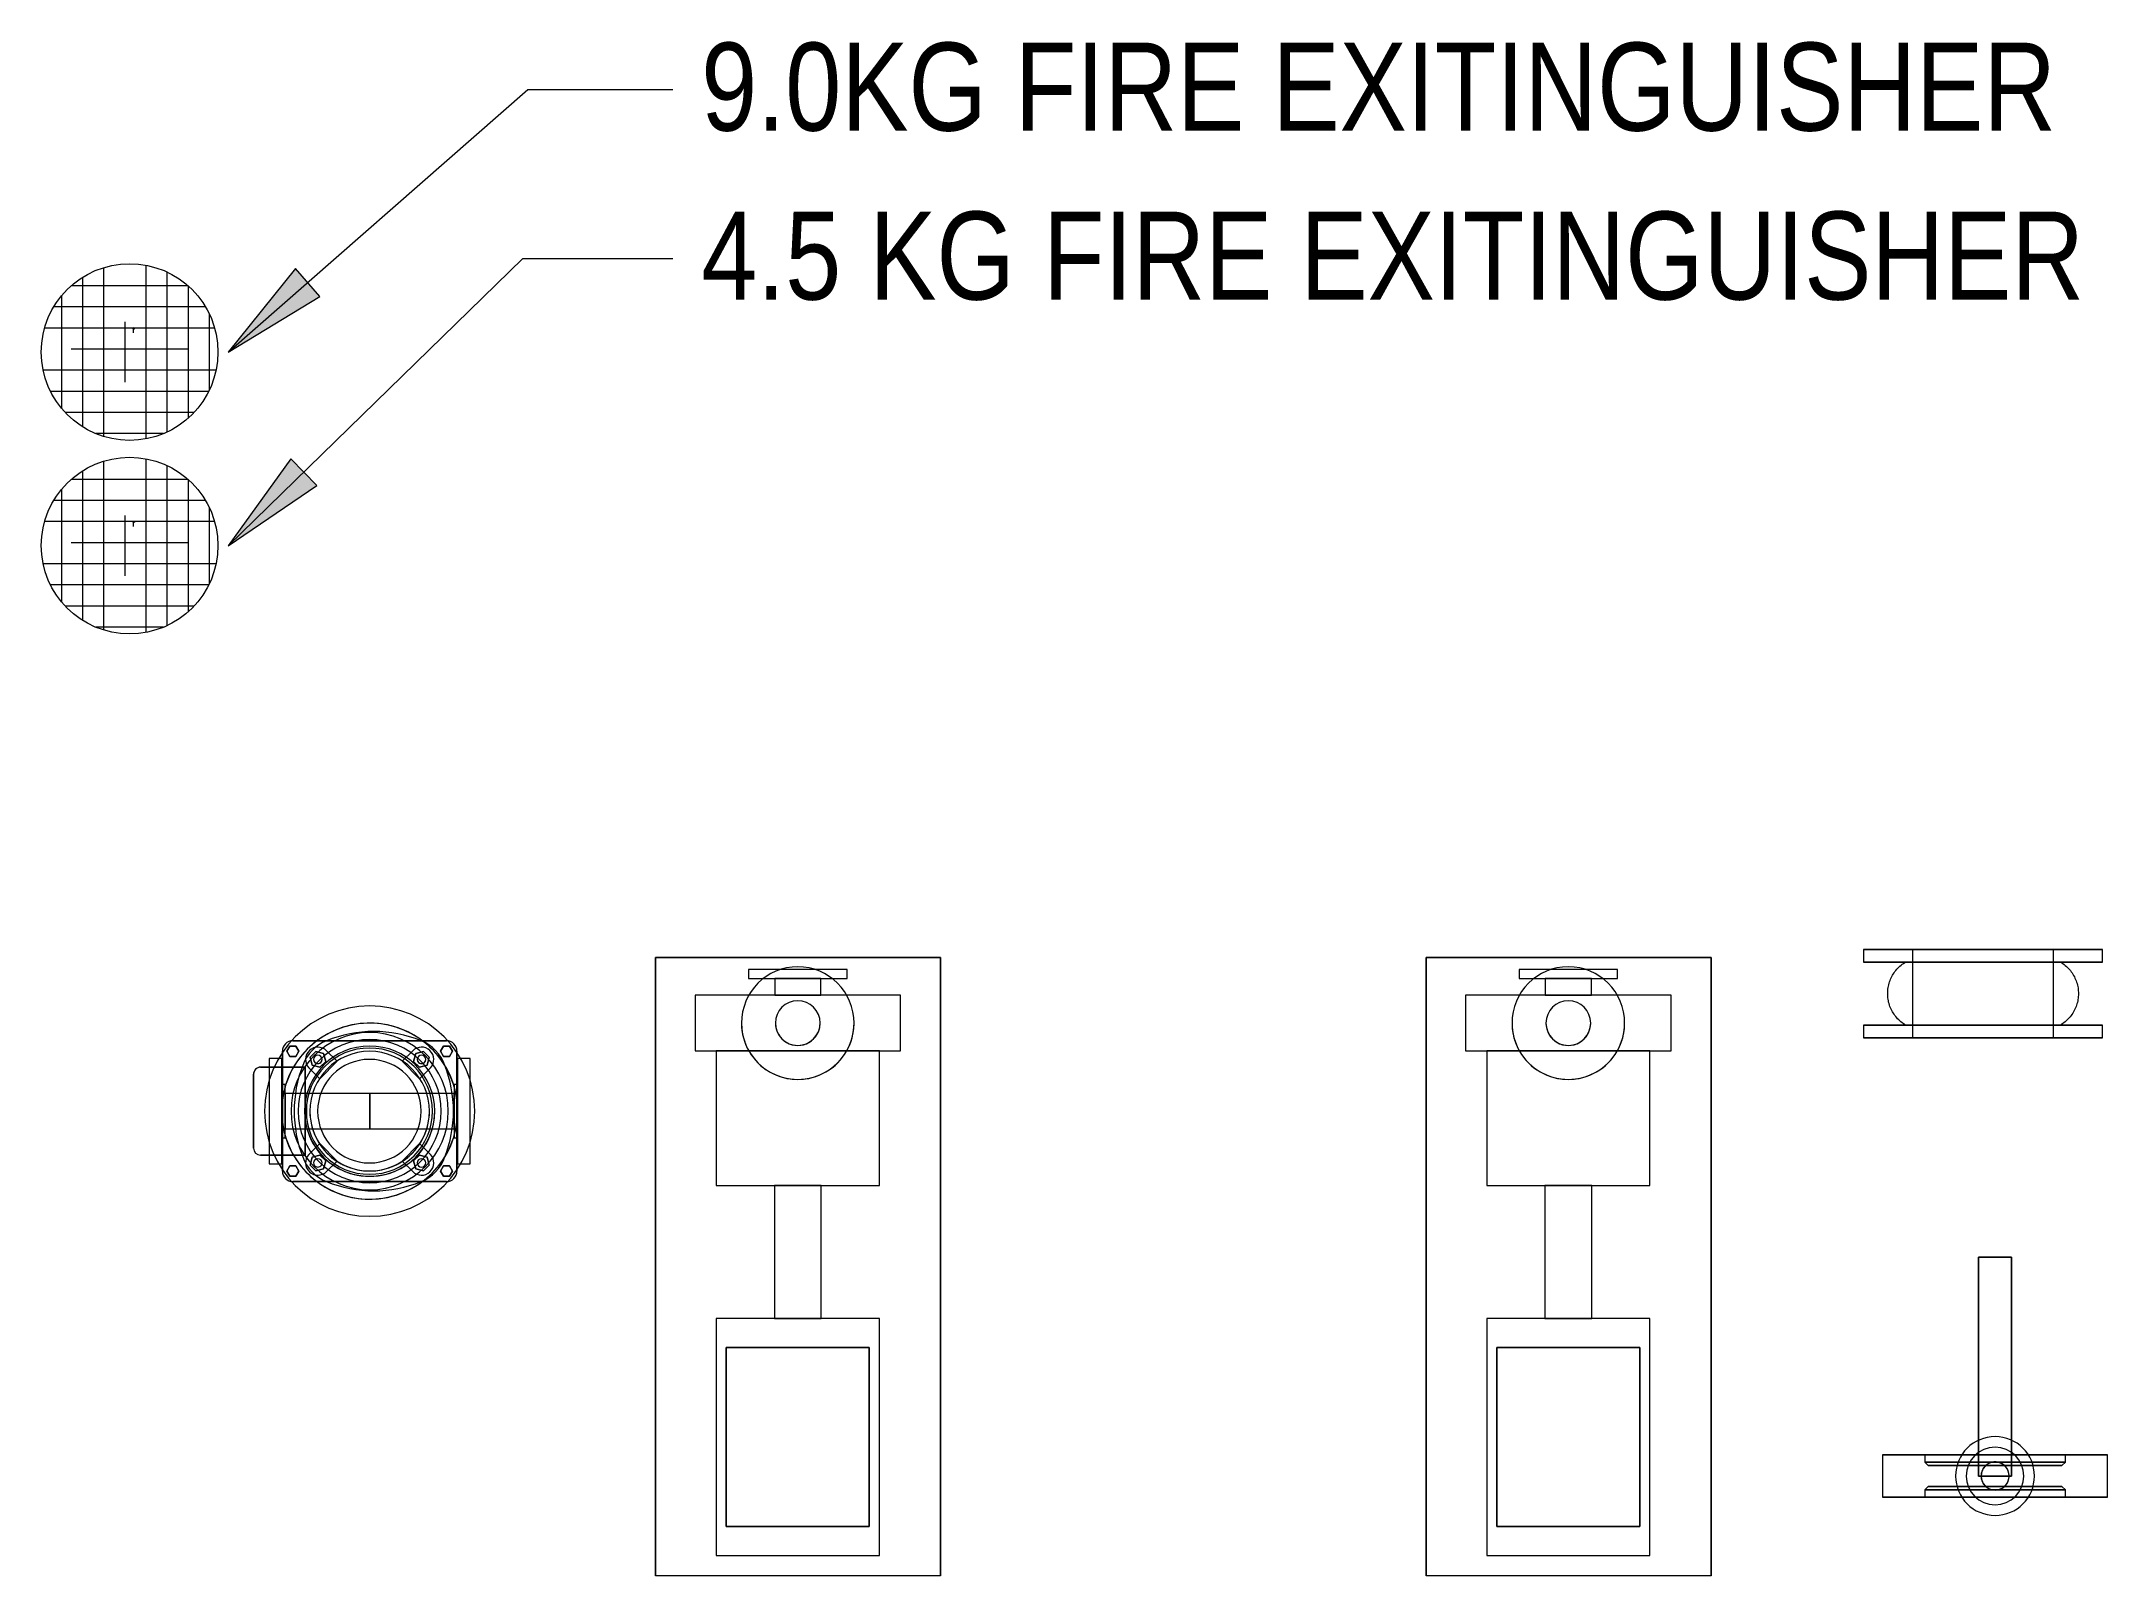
# Model space of a CAD drawing. Header units: millimetres. Extents: x 177 to 25619, y -4018 to 1995.
# Drawn here: x 22682 to 25619, y -184 to 1995 of the extents above; entities that cross this region are included whole.
import ezdxf

# ---------------------------------------------------------------- set-up
doc = ezdxf.new("R2010")
doc.units = ezdxf.units.MM
for name, color, linetype in [('BUTTERFLY VALVE', 7, 'Continuous'), ('HYDRANT MAIN FIRE PUMP', 7, 'Continuous'), ('JOCKEY PUMP', 7, 'Continuous'), ('NON RETURN VALVE', 7, 'Continuous'), ('PORTABLE FIRE EXTINGUISHERS', 7, 'Continuous')]:
    doc.layers.add(name, color=color, linetype=linetype)
for name, color, linetype, lineweight in [('G-ANNO-TEXT', 7, 'Continuous', 9), ('M-EQPM', 7, 'Continuous', 9), ('P-PIPE', 7, 'Continuous', 9)]:
    doc.layers.add(name, color=color, linetype=linetype, lineweight=lineweight)
doc.styles.add('Arial Narrow', font='ARIALN.TTF', dxfattribs={"height": 180})

msp = doc.modelspace()

# ---------------------------------------------------------------- texts
at = {"layer": 'G-ANNO-TEXT', "lineweight": 9, "char_height": 125, "attachment_point": 1, "style": 'Arial Narrow'}
for s, insert, width in [('9.0KG FIRE EXITINGUISHER', (23619.8, 1993.3), 2336.919), ('4.5 KG FIRE EXITINGUISHER', (23619.8, 1753.3), 2385.02)]:
    msp.add_mtext(s, dxfattribs=dict(at, insert=insert, width=width))

# ---------------------------------------------------------------- blocks, each defined once
blk = doc.blocks.new('SYS_FF_EQP_Fire extinguisher 4_5kg CO2 type - Fire extinguisher 4_5kg CO2-1489656-ANCILLARY BUILDING PLAN')
at = {"layer": 'M-EQPM', "color": 1, "true_color": 0xff0000}
for p, q in [((-52.7, -157.4), (-52.7, 70.1)), ((-47.9, 72.2), (48.5, 72.2)), ((-22.7, -167.1), (-22.7, 79.7)), ((37.3, -163.6), (37.3, 76.3)), ((67.3, -149.8), (67.3, 62.5)), ((-91.2, 42.2), (91.8, 42.2)), ((-82.7, -137.8), (-82.7, 50.4)), ((97.3, -123.4), (97.3, 36)), ((-112.7, -98.2), (-112.7, 10.9)), ((-112.7, -98.2), (-112.7, 10.9)), ((-112.1, 12.2), (112.7, 12.2)), ((-52.7, -98.2), (-52.7, 10.9)), ((-22.7, -98.2), (-22.7, 10.9)), ((-122.5, -17.8), (123.1, -17.8)), ((7.3, -86.4), (7.3, -1)), ((-82.7, -47.8), (83.3, -47.8)), ((-120.5, -77.8), (121.1, -77.8)), ((-7, -76.6), (-5.4, -78.3)), ((-5.4, -78.3), (-7, -76.6)), ((-5.4, -70.9), (-5.4, -78.3)), ((-5.4, -78.3), (-4, -76.9)), ((-107.6, -107.8), (108.2, -107.8)), ((-82.7, -137.8), (83.3, -137.8))]:
    blk.add_line(p, q, dxfattribs=at)
blk.add_circle((0.3, -43.7), 125.5, dxfattribs=at)
blk = doc.blocks.new('SYS_FF_EQP_Endcase pump - 1620 LPM - 70 M HEAD-1506865-ANCILLARY BUILDING PLAN')
at = {"layer": 'M-EQPM', "color": 11, "true_color": 0xff8042}
for p, q in [((0, -2), (0, 876)), ((0, 876), (0, -2)), ((0, 876), (405, 876)), ((0, 876), (405, 876)), ((405, -2), (405, 876)), ((405, 876), (405, -2)), ((87.1125, 847.25625), (87.1125, 510.70625)), ((318.8875, 847.25625), (87.1125, 847.25625)), ((318.8875, 847.25625), (87.1125, 847.25625)), ((318.8875, 510.70625), (318.8875, 847.25625)), ((304.6, 805.98125), (101.4, 805.98125)), ((101.4, 805.98125), (101.4, 551.98125)), ((101.4, 551.98125), (101.4, 805.98125)), ((101.4, 805.98125), (304.6, 805.98125)), ((304.6, 551.98125), (304.6, 805.98125)), ((304.6, 805.98125), (304.6, 551.98125)), ((101.4, 551.98125), (304.6, 551.98125)), ((304.6, 551.98125), (101.4, 551.98125)), ((87.1125, 510.70625), (318.8875, 510.70625)), ((87.1125, 510.70625), (318.8875, 510.70625)), ((169.6625, 510.70625), (169.6625, 321.79375)), ((236.3375, 510.70625), (169.6625, 510.70625)), ((236.3375, 510.70625), (169.6625, 510.70625)), ((236.3375, 321.79375), (236.3375, 510.70625)), ((87.1125, 321.79375), (87.1125, 130.5)), ((318.8875, 321.79375), (87.1125, 321.79375)), ((318.8875, 321.79375), (87.1125, 321.79375)), ((169.6625, 321.79375), (236.3375, 321.79375)), ((169.6625, 321.79375), (236.3375, 321.79375)), ((318.8875, 130.5), (318.8875, 321.79375)), ((56.95, 130.5), (56.95, 51.5)), ((349.05, 130.5), (56.95, 130.5)), ((349.05, 130.5), (56.95, 130.5)), ((87.1125, 130.5), (318.8875, 130.5)), ((87.1125, 130.5), (318.8875, 130.5)), ((349.05, 51.5), (349.05, 130.5)), ((56.95, 51.5), (349.05, 51.5)), ((56.95, 51.5), (349.05, 51.5)), ((170.3, 51.5), (170.3, 27.7)), ((235.7, 51.5), (170.3, 51.5)), ((235.7, 51.5), (170.3, 51.5)), ((235.7, 27.7), (235.7, 51.5)), ((133, 27.7), (133, 15)), ((273, 27.7), (133, 27.7)), ((273, 27.7), (133, 27.7)), ((133, 15), (273, 15)), ((133, 15), (273, 15)), ((170.3, 27.7), (235.7, 27.7)), ((170.3, 27.7), (235.7, 27.7)), ((273, 15), (273, 27.7)), ((405, -2), (0, -2)), ((0, -2), (405, -2))]:
    blk.add_line(p, q, dxfattribs=at)
for radius, start, end in [(80, 360, 180), (80, 0, 180), (31.75, 360, 180), (31.75, 0, 180), (80, 180, 360), (80, 180, 360), (31.75, 180, 360), (31.75, 180, 360)]:
    blk.add_arc((203, 91), radius, start, end, dxfattribs=at)
blk = doc.blocks.new('SYS_FF_EQP_Endcase pump - 1620 LPM - 70 M HEAD-1534277-ANCILLARY BUILDING PLAN')
at = {"layer": 'M-EQPM', "color": 11, "true_color": 0xff8042}
for p, q in [((0, -2), (0, 876)), ((0, 876), (0, -2)), ((0, 876), (405, 876)), ((0, 876), (405, 876)), ((405, -2), (405, 876)), ((405, 876), (405, -2)), ((87.1125, 847.25625), (87.1125, 510.70625)), ((318.8875, 847.25625), (87.1125, 847.25625)), ((318.8875, 847.25625), (87.1125, 847.25625)), ((318.8875, 510.70625), (318.8875, 847.25625)), ((304.6, 805.98125), (101.4, 805.98125)), ((101.4, 805.98125), (101.4, 551.98125)), ((101.4, 551.98125), (101.4, 805.98125)), ((101.4, 805.98125), (304.6, 805.98125)), ((304.6, 551.98125), (304.6, 805.98125)), ((304.6, 805.98125), (304.6, 551.98125)), ((101.4, 551.98125), (304.6, 551.98125)), ((304.6, 551.98125), (101.4, 551.98125)), ((87.1125, 510.70625), (318.8875, 510.70625)), ((87.1125, 510.70625), (318.8875, 510.70625)), ((169.6625, 510.70625), (169.6625, 321.79375)), ((236.3375, 510.70625), (169.6625, 510.70625)), ((236.3375, 510.70625), (169.6625, 510.70625)), ((236.3375, 321.79375), (236.3375, 510.70625)), ((87.1125, 321.79375), (87.1125, 130.5)), ((318.8875, 321.79375), (87.1125, 321.79375)), ((318.8875, 321.79375), (87.1125, 321.79375)), ((169.6625, 321.79375), (236.3375, 321.79375)), ((169.6625, 321.79375), (236.3375, 321.79375)), ((318.8875, 130.5), (318.8875, 321.79375)), ((56.95, 130.5), (56.95, 51.5)), ((349.05, 130.5), (56.95, 130.5)), ((349.05, 130.5), (56.95, 130.5)), ((87.1125, 130.5), (318.8875, 130.5)), ((87.1125, 130.5), (318.8875, 130.5)), ((349.05, 51.5), (349.05, 130.5)), ((56.95, 51.5), (349.05, 51.5)), ((56.95, 51.5), (349.05, 51.5)), ((170.3, 51.5), (170.3, 27.7)), ((235.7, 51.5), (170.3, 51.5)), ((235.7, 51.5), (170.3, 51.5)), ((235.7, 27.7), (235.7, 51.5)), ((133, 27.7), (133, 15)), ((273, 27.7), (133, 27.7)), ((273, 27.7), (133, 27.7)), ((133, 15), (273, 15)), ((133, 15), (273, 15)), ((170.3, 27.7), (235.7, 27.7)), ((170.3, 27.7), (235.7, 27.7)), ((273, 15), (273, 27.7)), ((405, -2), (0, -2)), ((0, -2), (405, -2))]:
    blk.add_line(p, q, dxfattribs=at)
for radius, start, end in [(80, 360, 180), (80, 0, 180), (31.75, 360, 180), (31.75, 0, 180), (80, 180, 360), (80, 180, 360), (31.75, 180, 360), (31.75, 180, 360)]:
    blk.add_arc((203, 91), radius, start, end, dxfattribs=at)
blk = doc.blocks.new('A$C34b53044')
at = {"layer": 'M-EQPM', "color": 11, "true_color": 0xff8042, "rotation": 180}
for name, p in [('SYS_FF_EQP_Endcase pump - 1620 LPM - 70 M HEAD-1506865-ANCILLARY BUILDING PLAN', (405, 876)), ('SYS_FF_EQP_Endcase pump - 1620 LPM - 70 M HEAD-1534277-ANCILLARY BUILDING PLAN', (1500, 876))]:
    blk.add_blockref(name, p, dxfattribs=at)
blk = doc.blocks.new('SYS_FF_EQP_Jockey Pump - 180 LPM - 70 M HEAD-1189646-ANCILLARY BUILDING PLAN')
at = {"layer": 'M-EQPM', "color": 11, "true_color": 0xff8042}
for p, q in [((-113.3, 92.4), (-117.6, 85.1)), ((-117.6, 85.1), (-113.3, 92.4)), ((-104.9, 92.4), (-113.3, 92.4)), ((-113.3, 92.4), (-104.9, 92.4)), ((109.1, 100.1), (-109.1, 100.1)), ((-109.1, 100.1), (109.1, 100.1)), ((-100.6, 85.1), (-104.9, 92.4)), ((-104.9, 92.4), (-100.6, 85.1)), ((104.9, 92.4), (100.6, 85.1)), ((100.6, 85.1), (104.9, 92.4)), ((113.3, 92.4), (104.9, 92.4)), ((104.9, 92.4), (113.3, 92.4)), ((117.6, 85.1), (113.3, 92.4)), ((113.3, 92.4), (117.6, 85.1)), ((-125, 75), (-143, 75)), ((-143, 75), (-143, -75)), ((-143, 75), (-143, -75)), ((-125, -75), (-125, 75)), ((-125, -75), (-125, 75)), ((-124.1, 85.1), (-124.1, -85.1)), ((-124.1, -85.1), (-124.1, 85.1)), ((-117.6, 85.1), (-113.3, 77.8)), ((-113.3, 77.8), (-117.6, 85.1)), ((-113.3, 77.8), (-104.9, 77.8)), ((-104.9, 77.8), (-113.3, 77.8)), ((-104.9, 77.8), (-100.6, 85.1)), ((-100.6, 85.1), (-104.9, 77.8)), ((-86.5, 61.7), (-70.8, 46)), ((-70.8, 46), (-86.5, 61.7)), ((-76.5, 84.7), (-84.7, 76.5)), ((-84.7, 76.5), (-76.5, 84.7)), ((-84.7, 76.5), (-81.7, 65.4)), ((-81.7, 65.4), (-84.7, 76.5)), ((-81.7, 65.4), (-70.6, 62.4)), ((-70.6, 62.4), (-81.7, 65.4)), ((-65.4, 81.7), (-76.5, 84.7)), ((-76.5, 84.7), (-65.4, 81.7)), ((-70.8, 46), (-46, 70.8)), ((-46, 70.8), (-70.8, 46)), ((-70.6, 62.4), (-62.4, 70.6)), ((-62.4, 70.6), (-70.6, 62.4)), ((-62.4, 70.6), (-65.4, 81.7)), ((-65.4, 81.7), (-62.4, 70.6)), ((-46, 70.8), (-61.2, 85.9)), ((-61.2, 85.9), (-46, 70.8)), ((61.2, 85.9), (46, 70.8)), ((46, 70.8), (61.2, 85.9)), ((46, 70.8), (70.8, 46)), ((70.8, 46), (46, 70.8)), ((65.4, 81.7), (62.4, 70.6)), ((62.4, 70.6), (65.4, 81.7)), ((62.4, 70.6), (70.6, 62.4)), ((70.6, 62.4), (62.4, 70.6)), ((76.5, 84.7), (65.4, 81.7)), ((65.4, 81.7), (76.5, 84.7)), ((70.6, 62.4), (81.7, 65.4)), ((81.7, 65.4), (70.6, 62.4)), ((70.8, 46), (86.5, 61.7)), ((86.5, 61.7), (70.8, 46)), ((84.7, 76.5), (76.5, 84.7)), ((76.5, 84.7), (84.7, 76.5)), ((81.7, 65.4), (84.7, 76.5)), ((84.7, 76.5), (81.7, 65.4)), ((155.1, 62.5), (91.8, 62.5)), ((91.8, 62.5), (91.8, -62.5)), ((91.8, -62.5), (91.8, 62.5)), ((91.8, 62.5), (155.1, 62.5)), ((100.6, 85.1), (104.9, 77.8)), ((104.9, 77.8), (100.6, 85.1)), ((104.9, 77.8), (113.3, 77.8)), ((113.3, 77.8), (104.9, 77.8)), ((113.3, 77.8), (117.6, 85.1)), ((117.6, 85.1), (113.3, 77.8)), ((124.1, -85.1), (124.1, 85.1)), ((124.1, 85.1), (124.1, -85.1)), ((143, 75), (125, 75)), ((125, 75), (125, -75)), ((125, 75), (125, -75)), ((143, -75), (143, 75)), ((143, -75), (143, 75)), ((-120, 38), (-125, 38)), ((-125, 38), (-125, -38)), ((-125, 38), (-125, -38)), ((-120, -38), (-120, 38)), ((-120, -38), (-120, 38)), ((125, 38), (120, 38)), ((120, 38), (120, -38)), ((120, 38), (120, -38)), ((125, -38), (125, 38)), ((125, -38), (125, 38)), ((165.1, -52.5), (165.1, 52.5)), ((165.1, 52.5), (165.1, -52.5)), ((0, 25), (-120, 25)), ((-120, 25), (-120, -25)), ((-120, 25), (-120, -25)), ((120, 25), (0, 25)), ((0, 25), (0, -25)), ((0, 25), (0, -25)), ((0, -25), (0, 25)), ((0, -25), (0, 25)), ((120, -25), (120, 25)), ((120, -25), (120, 25)), ((-120, -25), (0, -25)), ((0, -25), (120, -25)), ((-125, -38), (-120, -38)), ((-70.8, -46), (-86.5, -61.7)), ((-86.5, -61.7), (-70.8, -46)), ((-46, -70.8), (-70.8, -46)), ((-70.8, -46), (-46, -70.8)), ((70.8, -46), (46, -70.8)), ((46, -70.8), (70.8, -46)), ((86.5, -61.7), (70.8, -46)), ((70.8, -46), (86.5, -61.7)), ((120, -38), (125, -38)), ((-143, -75), (-125, -75)), ((-113.3, -77.8), (-117.6, -85.1)), ((-117.6, -85.1), (-113.3, -77.8)), ((-117.6, -85.1), (-113.3, -92.4)), ((-113.3, -92.4), (-117.6, -85.1)), ((-104.9, -77.8), (-113.3, -77.8)), ((-113.3, -77.8), (-104.9, -77.8)), ((-100.6, -85.1), (-104.9, -77.8)), ((-104.9, -77.8), (-100.6, -85.1)), ((-104.9, -92.4), (-100.6, -85.1)), ((-100.6, -85.1), (-104.9, -92.4)), ((-81.7, -65.4), (-84.7, -76.5)), ((-84.7, -76.5), (-81.7, -65.4)), ((-84.7, -76.5), (-76.5, -84.7)), ((-76.5, -84.7), (-84.7, -76.5)), ((-70.6, -62.4), (-81.7, -65.4)), ((-81.7, -65.4), (-70.6, -62.4)), ((-76.5, -84.7), (-65.4, -81.7)), ((-65.4, -81.7), (-76.5, -84.7)), ((-62.4, -70.6), (-70.6, -62.4)), ((-70.6, -62.4), (-62.4, -70.6)), ((-65.4, -81.7), (-62.4, -70.6)), ((-62.4, -70.6), (-65.4, -81.7)), ((-61.2, -85.9), (-46, -70.8)), ((-46, -70.8), (-61.2, -85.9)), ((46, -70.8), (61.2, -85.9)), ((61.2, -85.9), (46, -70.8)), ((70.6, -62.4), (62.4, -70.6)), ((62.4, -70.6), (70.6, -62.4)), ((62.4, -70.6), (65.4, -81.7)), ((65.4, -81.7), (62.4, -70.6)), ((65.4, -81.7), (76.5, -84.7)), ((76.5, -84.7), (65.4, -81.7)), ((81.7, -65.4), (70.6, -62.4)), ((70.6, -62.4), (81.7, -65.4)), ((76.5, -84.7), (84.7, -76.5)), ((84.7, -76.5), (76.5, -84.7)), ((84.7, -76.5), (81.7, -65.4)), ((81.7, -65.4), (84.7, -76.5)), ((91.8, -62.5), (155.1, -62.5)), ((155.1, -62.5), (91.8, -62.5)), ((104.9, -77.8), (100.6, -85.1)), ((100.6, -85.1), (104.9, -77.8)), ((100.6, -85.1), (104.9, -92.4)), ((104.9, -92.4), (100.6, -85.1)), ((113.3, -77.8), (104.9, -77.8)), ((104.9, -77.8), (113.3, -77.8)), ((117.6, -85.1), (113.3, -77.8)), ((113.3, -77.8), (117.6, -85.1)), ((113.3, -92.4), (117.6, -85.1)), ((117.6, -85.1), (113.3, -92.4)), ((125, -75), (143, -75)), ((-113.3, -92.4), (-104.9, -92.4)), ((-104.9, -92.4), (-113.3, -92.4)), ((-109.1, -100.1), (109.1, -100.1)), ((109.1, -100.1), (-109.1, -100.1)), ((104.9, -92.4), (113.3, -92.4)), ((113.3, -92.4), (104.9, -92.4))]:
    blk.add_line(p, q, dxfattribs=at)
at = {"layer": 'M-EQPM', "color": 11, "true_color": 0xff8042, "flags": 128}
for points in [[(125, 0), (124.9, 5), (124.6, 10), (124.1, 15), (123.4, 19.9), (122.5, 24.8), (121.4, 29.7), (120.1, 34.5), (118.7, 39.3), (117, 44), (115.1, 48.7), (113.1, 53.2), (110.9, 57.7), (108.5, 62.1), (105.9, 66.4), (103.2, 70.6), (100.3, 74.6), (97.2, 78.6), (94, 82.4), (90.6, 86.1), (87.1, 89.7), (83.4, 93.1), (79.6, 96.3), (75.7, 99.5), (71.7, 102.4), (67.5, 105.2), (63.3, 107.8), (58.9, 110.2), (54.5, 112.5), (49.9, 114.6), (45.3, 116.5), (40.6, 118.2), (35.8, 119.8), (31, 121.1), (26.2, 122.2), (21.2, 123.2), (16.3, 123.9), (11.3, 124.5), (6.3, 124.8), (1.3, 125), (-3.6, 124.9), (-8.6, 124.7), (-13.6, 124.3), (-18.6, 123.6), (-23.5, 122.8), (-28.4, 121.7), (-33.2, 120.5), (-38, 119.1), (-42.8, 117.5), (-47.4, 115.7), (-52, 113.7), (-56.5, 111.5), (-60.9, 109.1), (-65.3, 106.6), (-69.5, 103.9), (-73.6, 101.1), (-77.5, 98), (-81.4, 94.9), (-85.1, 91.5), (-88.7, 88.1), (-92.2, 84.4), (-95.5, 80.7), (-98.6, 76.8), (-101.6, 72.8), (-104.4, 68.7), (-107.1, 64.4), (-109.6, 60.1), (-111.9, 55.7), (-114.1, 51.2), (-116, 46.5), (-117.8, 41.9), (-119.4, 37.1), (-120.7, 32.3), (-121.9, 27.5), (-122.9, 22.6), (-123.7, 17.6), (-124.4, 12.7), (-124.8, 7.7), (-125, 2.7), (-125, 0)], [(-125, 0), (-124.9, -5), (-124.6, -10), (-124.1, -15), (-123.4, -19.9), (-122.5, -24.8), (-121.4, -29.7), (-120.1, -34.5), (-118.7, -39.3), (-117, -44), (-115.1, -48.7), (-113.1, -53.2), (-110.9, -57.7), (-108.5, -62.1), (-105.9, -66.4), (-103.2, -70.6), (-100.3, -74.6), (-97.2, -78.6), (-94, -82.4), (-90.6, -86.1), (-87.1, -89.7), (-83.4, -93.1), (-79.6, -96.3), (-75.7, -99.5), (-71.7, -102.4), (-67.5, -105.2), (-63.3, -107.8), (-58.9, -110.2), (-54.5, -112.5), (-49.9, -114.6), (-45.3, -116.5), (-40.6, -118.2), (-35.8, -119.8), (-31, -121.1), (-26.2, -122.2), (-21.2, -123.2), (-16.3, -123.9), (-11.3, -124.5), (-6.3, -124.8), (-1.3, -125), (3.6, -124.9), (8.6, -124.7), (13.6, -124.3), (18.6, -123.6), (23.5, -122.8), (28.4, -121.7), (33.2, -120.5), (38, -119.1), (42.8, -117.5), (47.4, -115.7), (52, -113.7), (56.5, -111.5), (60.9, -109.1), (65.3, -106.6), (69.5, -103.9), (73.6, -101.1), (77.5, -98), (81.4, -94.9), (85.1, -91.5), (88.7, -88.1), (92.2, -84.4), (95.5, -80.7), (98.6, -76.8), (101.6, -72.8), (104.4, -68.7), (107.1, -64.4), (109.6, -60.1), (111.9, -55.7), (114.1, -51.2), (116, -46.5), (117.8, -41.9), (119.4, -37.1), (120.7, -32.3), (121.9, -27.5), (122.9, -22.6), (123.7, -17.6), (124.4, -12.7), (124.8, -7.7), (125, -2.7), (125, 0)]]:
    blk.add_lwpolyline(points, dxfattribs=at)
at = {"layer": 'M-EQPM', "color": 11, "true_color": 0xff8042}
for centre, radius, start, end in [((0, 0), 149.4, 0, 180), ((0, 0), 149.4, 0, 180), ((0, 0), 125, 0, 180), ((-109.1, 85.1), 15, 90, 180), ((-109.1, 85.1), 15, 90, 180), ((0, 0), 111.7, 0, 180), ((0, 0), 111.7, 0, 180), ((0, 0), 111.7, 0, 180), ((0, 0), 111.7, 0, 180), ((-50.7, 44.8), 59.7, 112.0735, 160.196), ((-50.7, 44.8), 59.7, 112.0735, 160.196), ((0, 0), 101.7, 0, 180), ((0, 0), 101.7, 0, 180), ((0, 0), 92.5, 360, 180), ((0, 0), 92.5, 0, 180), ((-73.6, 73.5), 17.5, 45, 222.3874), ((-73.6, 73.5), 17.5, 45, 222.3874), ((0.3, 0), 89.7, 0, 180), ((-5.9, -65.8), 179, 67.9265, 112.0735), ((-5.9, -65.8), 179, 67.9265, 112.0735), ((73.6, 73.5), 17.5, 317.6126, 135), ((73.6, 73.5), 17.5, 317.6126, 135), ((38.9, 44.8), 59.7, 19.804, 67.9265), ((38.9, 44.8), 59.7, 19.804, 67.9265), ((109.1, 85.1), 15, 360, 90), ((109.1, 85.1), 15, 360, 90), ((59.9, 0), 179, 158.7062, 201.2938), ((59.9, 0), 179, 158.7062, 201.2938), ((0, 0), 85, 360, 180), ((0, 0), 85, 0, 180), ((-73.6, 73.5), 6, 0, 180), ((-73.6, 73.5), 6, 0, 180), ((-73.6, 73.5), 6, 180, 0), ((-73.6, 73.5), 6, 180, 0), ((0.3, 0), 73.6, 0, 180), ((73.6, 73.5), 6, 360, 180), ((73.6, 73.5), 6, 360, 180), ((73.6, 73.5), 6, 180, 360), ((73.6, 73.5), 6, 180, 360), ((-71.7, 0), 179, 338.7062, 21.2938), ((-71.7, 0), 179, 338.7062, 21.2938), ((155.1, 52.5), 10, 0, 90), ((155.1, 52.5), 10, 0, 90), ((0, 0), 149.4, 180, 0), ((0, 0), 149.4, 180, 0), ((0, 0), 125, 180, 0), ((0, 0), 111.7, 180, 0), ((0, 0), 111.7, 180, 0), ((0, 0), 111.7, 180, 0), ((0, 0), 111.7, 180, 0), ((0, 0), 101.7, 180, 0), ((0, 0), 101.7, 180, 0), ((0, 0), 92.5, 180, 360), ((0, 0), 92.5, 180, 360), ((0.3, 0), 89.7, 180, 0), ((0, 0), 85, 180, 360), ((0, 0), 85, 180, 360), ((0.3, 0), 73.6, 180, 0), ((155.1, -52.5), 10, 270, 360), ((155.1, -52.5), 10, 270, 0), ((-109.1, -85.1), 15, 180, 270), ((-109.1, -85.1), 15, 180, 270), ((-50.7, -44.8), 59.7, 199.804, 247.9265), ((-50.7, -44.8), 59.7, 199.804, 247.9265), ((-73.6, -73.5), 17.5, 137.6126, 315), ((-73.6, -73.5), 17.5, 137.6126, 315), ((-73.6, -73.5), 6, 360, 180), ((-73.6, -73.5), 6, 0, 180), ((-73.6, -73.5), 6, 180, 360), ((-73.6, -73.5), 6, 180, 0), ((73.6, -73.5), 17.5, 225, 42.3874), ((73.6, -73.5), 17.5, 225, 42.3874), ((38.9, -44.8), 59.7, 292.0735, 340.196), ((38.9, -44.8), 59.7, 292.0735, 340.196), ((73.6, -73.5), 6, 360, 180), ((73.6, -73.5), 6, 0, 180), ((73.6, -73.5), 6, 180, 360), ((73.6, -73.5), 6, 180, 360), ((109.1, -85.1), 15, 270, 360), ((109.1, -85.1), 15, 270, 360), ((-5.9, 65.8), 179, 247.9265, 292.0735), ((-5.9, 65.8), 179, 247.9265, 292.0735)]:
    blk.add_arc(centre, radius, start, end, dxfattribs=at)
blk = doc.blocks.new('A$Cb7f95174')
at = {"layer": 'M-EQPM', "color": 11, "true_color": 0xff8042, "rotation": 180}
blk.add_blockref('SYS_FF_EQP_Jockey Pump - 180 LPM - 70 M HEAD-1189646-ANCILLARY BUILDING PLAN', (165.1, 149.4), dxfattribs=at)
blk = doc.blocks.new('SYS_FF_PIA_Butterfly Valve - 200Ø-1532108-ANCILLARY BUILDING PLAN')
at = {"layer": 'P-PIPE', "color": 11, "true_color": 0xff8042}
for p, q in [((-3611.2, 57172.3), (-3657.9, 57172.3)), ((-3657.9, 57172.3), (-3657.9, 56861.3)), ((-3657.9, 56861.3), (-3657.9, 57172.3)), ((-3657.9, 57172.3), (-3611.2, 57172.3)), ((-3611.2, 56861.3), (-3611.2, 57172.3)), ((-3611.2, 57172.3), (-3611.2, 56861.3)), ((-3794.6, 56891.3), (-3794.6, 56831.4)), ((-3734.6, 56891.3), (-3734.6, 56880.9)), ((-3734.6, 56880.9), (-3729.5, 56876.1)), ((-3539.6, 56876.1), (-3534.6, 56880.9)), ((-3534.6, 56880.9), (-3534.6, 56891.3)), ((-3474.6, 56831.4), (-3474.6, 56891.3)), ((-3657.9, 56861.3), (-3611.2, 56861.3)), ((-3611.2, 56861.3), (-3657.9, 56861.3)), ((-3654.5, 56861.3), (-3654.5, 56861.3)), ((-3614.6, 56861.3), (-3614.6, 56861.3)), ((-3729.5, 56846.6), (-3734.6, 56841.8)), ((-3734.6, 56841.8), (-3734.6, 56831.4)), ((-3534.6, 56841.8), (-3539.6, 56846.6)), ((-3534.6, 56831.4), (-3534.6, 56841.8))]:
    blk.add_line(p, q, dxfattribs=at)
for radius, start, end in [(56, 90, 270), (56, 90, 270), (56, 270, 90), (56, 270, 90), (40.9, 90, 270), (40.9, 90, 270), (19.9, 90, 270), (40.9, 270, 90), (40.9, 270, 90), (20, 270, 90)]:
    blk.add_arc((-3634.6, 56861.3), radius, start, end, dxfattribs=at)
for centre, major_axis, start_param, end_param in [((-3634.6, 56891.3), (160, 0), 3.141593, 6.283185), ((-3634.6, 56891.3), (-160, 0), 3.141593, 6.283185), ((-3634.6, 56891.3), (100, 0), 3.141593, 6.283185), ((-3634.6, 56891.3), (-100, 0), 3.141593, 6.283185), ((-3634.6, 56880.9), (100, 0), 0, 3.141593), ((-3634.6, 56880.9), (100, 0), 3.141622, 6.283156), ((-3634.6, 56876.1), (94.9, 0), 0, 3.141593), ((-3634.6, 56876.1), (-94.9, 0), 0.000029, 3.141563), ((-3634.6, 56831.4), (-160, 0), 3.141593, 6.283185), ((-3634.6, 56831.4), (160, 0), 3.141593, 6.283185), ((-3634.6, 56841.8), (100, 0), 3.141593, 6.283185), ((-3634.6, 56841.8), (-100, 0), 3.141622, 6.283156), ((-3634.6, 56831.4), (100, 0), 3.141593, 6.283185), ((-3634.6, 56831.4), (-100, 0), 3.141593, 6.283185), ((-3634.6, 56846.6), (94.9, 0), 3.141593, 6.283185), ((-3634.6, 56846.6), (94.9, 0), 0.000029, 3.141563)]:
    blk.add_ellipse(centre, major_axis=major_axis, ratio=0.000028, start_param=start_param, end_param=end_param, dxfattribs=at)
for points in [[(-3634.6, 56881.3), (-3636.9, 56881.3), (-3641.5, 56880.5), (-3646.6, 56877.5), (-3649.9, 56874.2), (-3652.6, 56870.4), (-3654.6, 56864.9), (-3654.6, 56857.8), (-3652.6, 56852.3), (-3649.9, 56848.4), (-3647.4, 56846), (-3644.6, 56844), (-3640.4, 56842), (-3636.9, 56841.4), (-3634.6, 56841.4)], [(-3634.6, 56841.4), (-3632.2, 56841.4), (-3627.6, 56842.2), (-3622.5, 56845.2), (-3619.2, 56848.4), (-3616.5, 56852.3), (-3614.5, 56857.8), (-3614.5, 56864.9), (-3616.5, 56870.4), (-3619.2, 56874.2), (-3621.7, 56876.7), (-3624.5, 56878.7), (-3628.7, 56880.7), (-3632.2, 56881.3), (-3634.6, 56881.3)]]:
    blk.add_open_spline(points, degree=3, knots=[0, 0, 0, 0, 0.111111, 0.222222, 0.277778, 0.333333, 0.444444, 0.555556, 0.666667, 0.722222, 0.777778, 0.833333, 0.888889, 1, 1, 1, 1], dxfattribs=at)
blk = doc.blocks.new('A$C7c3c9a89')
at = {"layer": 'P-PIPE', "color": 11, "true_color": 0xff8042}
blk.add_blockref('SYS_FF_PIA_Butterfly Valve - 200Ø-1532108-ANCILLARY BUILDING PLAN', (3794.6, -56805.3), dxfattribs=at)
blk = doc.blocks.new('SYS_FF_PIA_Expansion Joint - 200Ø-1532109-ANCILLARY BUILDING PLAN')
at = {"layer": 'P-PIPE', "color": 11, "true_color": 0xff8042}
for p, q in [((-2709.6, 56066.8), (-2709.6, 56048.8)), ((-2639.6, 56066.8), (-2639.6, 56048.8)), ((-2439.6, 56048.8), (-2439.6, 56066.8)), ((-2369.6, 56048.8), (-2369.6, 56066.8)), ((-2639.6, 56048.8), (-2639.6, 55959.2)), ((-2439.6, 55959.2), (-2439.6, 56048.8)), ((-2709.6, 55959.2), (-2709.6, 55941.2)), ((-2639.6, 55959.2), (-2639.6, 55941.2)), ((-2439.6, 55941.2), (-2439.6, 55959.2)), ((-2369.6, 55941.2), (-2369.6, 55959.2))]:
    blk.add_line(p, q, dxfattribs=at)
at = {"layer": 'P-PIPE', "color": 11, "true_color": 0xff8042, "flags": 128}
for points in [[(-2649.6, 55959.2), (-2651.3, 55960.3), (-2653.1, 55961.5), (-2654.7, 55962.7), (-2656.4, 55964), (-2657.9, 55965.4), (-2659.4, 55966.8), (-2660.9, 55968.3), (-2662.3, 55969.8), (-2663.6, 55971.4), (-2664.9, 55973.1), (-2666.1, 55974.8), (-2667.3, 55976.5), (-2668.3, 55978.3), (-2669.3, 55980.1), (-2670.2, 55982), (-2671.1, 55983.9), (-2671.8, 55985.9), (-2672.5, 55987.8), (-2673.1, 55989.8), (-2673.7, 55991.8), (-2674.1, 55993.9), (-2674.5, 55995.9), (-2674.8, 55998), (-2675, 56000), (-2675.1, 56002.1), (-2675.1, 56004.2), (-2675.1, 56006.3), (-2674.9, 56008.4), (-2674.7, 56010.4), (-2674.4, 56012.5), (-2674, 56014.5), (-2673.6, 56016.6), (-2673, 56018.6), (-2672.4, 56020.6), (-2671.7, 56022.5), (-2670.9, 56024.5), (-2670.1, 56026.4), (-2669.1, 56028.2), (-2668.1, 56030.1), (-2667.1, 56031.8), (-2665.9, 56033.6), (-2664.7, 56035.3), (-2663.4, 56036.9), (-2662.1, 56038.5), (-2660.7, 56040), (-2659.2, 56041.5), (-2657.7, 56042.9), (-2656.1, 56044.3), (-2654.4, 56045.6), (-2652.8, 56046.8), (-2651, 56047.9), (-2649.6, 56048.8)], [(-2429.6, 56048.8), (-2427.8, 56047.7), (-2426.1, 56046.6), (-2424.4, 56045.3), (-2422.8, 56044), (-2421.2, 56042.7), (-2419.7, 56041.3), (-2418.2, 56039.8), (-2416.8, 56038.2), (-2415.5, 56036.6), (-2414.2, 56035), (-2413, 56033.3), (-2411.9, 56031.5), (-2410.8, 56029.7), (-2409.8, 56027.9), (-2408.9, 56026), (-2408, 56024.1), (-2407.3, 56022.2), (-2406.6, 56020.2), (-2406, 56018.2), (-2405.4, 56016.2), (-2405, 56014.2), (-2404.6, 56012.1), (-2404.4, 56010.1), (-2404.2, 56008), (-2404, 56005.9), (-2404, 56003.8), (-2404, 56001.8), (-2404.2, 55999.7), (-2404.4, 55997.6), (-2404.7, 55995.6), (-2405.1, 55993.5), (-2405.5, 55991.5), (-2406.1, 55989.5), (-2406.7, 55987.5), (-2407.4, 55985.5), (-2408.2, 55983.6), (-2409, 55981.7), (-2410, 55979.8), (-2411, 55978), (-2412, 55976.2), (-2413.2, 55974.5), (-2414.4, 55972.8), (-2415.7, 55971.1), (-2417, 55969.6), (-2418.4, 55968), (-2419.9, 55966.6), (-2421.4, 55965.1), (-2423, 55963.8), (-2424.7, 55962.5), (-2426.3, 55961.3), (-2428.1, 55960.1), (-2429.6, 55959.2)]]:
    blk.add_lwpolyline(points, dxfattribs=at)
at = {"layer": 'P-PIPE', "color": 11, "true_color": 0xff8042}
for centre, major_axis, start_param, end_param in [((-2539.6, 56066.8), (170, 0), 0, 3.141593), ((-2539.6, 56066.8), (-170, 0), 0, 3.141593), ((-2539.6, 56066.8), (-100, 0), 0, 3.141593), ((-2539.6, 56066.8), (100, 0), 0, 3.141593), ((-2539.6, 56048.8), (-170, 0), 0, 3.141593), ((-2539.6, 56048.8), (-170, 0), 3.141593, 6.283185), ((-2539.6, 56048.8), (110, 0), 1.570796, 4.712389), ((-2539.6, 56048.8), (100, 0), 1.570796, 4.712389), ((-2539.6, 56048.8), (100, 0), 0, 3.141593), ((-2539.6, 56048.8), (100, 0), 3.141593, 6.283185), ((-2539.6, 56048.8), (100, 0), 4.712389, 7.853982), ((-2539.6, 56048.8), (110, 0), 4.712389, 7.853982), ((-2539.6, 55959.2), (170, 0), 0, 3.141593), ((-2539.6, 55959.2), (-170, 0), 0, 3.141593), ((-2539.6, 55941.2), (-170, 0), 0, 3.141593), ((-2539.6, 55941.2), (-170, 0), 3.141593, 6.283185), ((-2539.6, 55959.2), (110, 0), 1.570796, 4.712389), ((-2539.6, 55959.2), (100, 0), 1.570796, 4.712389), ((-2539.6, 55959.2), (-100, 0), 0, 3.141593), ((-2539.6, 55959.2), (100, 0), 0, 3.141593), ((-2539.6, 55941.2), (100, 0), 0, 3.141593), ((-2539.6, 55941.2), (100, 0), 3.141593, 6.283185), ((-2539.6, 55959.2), (100, 0), 4.712389, 7.853982), ((-2539.6, 55959.2), (110, 0), 4.712389, 7.853982)]:
    blk.add_ellipse(centre, major_axis=major_axis, ratio=0.000024, start_param=start_param, end_param=end_param, dxfattribs=at)
blk = doc.blocks.new('A$Cfe04c852')
at = {"layer": 'P-PIPE', "color": 11, "true_color": 0xff8042}
blk.add_blockref('SYS_FF_PIA_Expansion Joint - 200Ø-1532109-ANCILLARY BUILDING PLAN', (2709.6, -55941.2), dxfattribs=at)

# ---------------------------------------------------------------- hatches: boundary and pattern name
at = {"layer": 'G-ANNO-TEXT'}
for points in [[(22947.8, 1553.5), (23078, 1632.5), (23043.2, 1672.3)], [(22947.8, 1278.5), (23073.7, 1364.3), (23036.7, 1402.2)]]:
    msp.add_hatch(color=256, dxfattribs=at).paths.add_polyline_path(points)

# ---------------------------------------------------------------- linework, layer by layer
for p, q in [((22947.8, 1553.5), (23373.4, 1926.7)), ((23373.4, 1926.7), (23579.3, 1926.7)), ((22947.8, 1278.5), (23366.4, 1686.7)), ((23366.4, 1686.7), (23579.3, 1686.7)), ((23043.2, 1672.3), (22947.8, 1553.5)), ((23078, 1632.5), (23043.2, 1672.3)), ((22947.8, 1553.5), (23078, 1632.5)), ((23036.7, 1402.2), (22947.8, 1278.5)), ((23073.7, 1364.3), (23036.7, 1402.2)), ((22947.8, 1278.5), (23073.7, 1364.3))]:
    msp.add_line(p, q, dxfattribs=at)

# ---------------------------------------------------------------- block references
at = {"layer": 'BUTTERFLY VALVE'}
msp.add_blockref('A$C7c3c9a89', (25298.5, -98.9), dxfattribs=at)
at = {"layer": 'HYDRANT MAIN FIRE PUMP'}
msp.add_blockref('A$C34b53044', (23555.1, -184.5), dxfattribs=at)
at = {"layer": 'JOCKEY PUMP'}
msp.add_blockref('A$Cb7f95174', (22983.6, 326), dxfattribs=at)
at = {"layer": 'NON RETURN VALVE'}
msp.add_blockref('A$Cfe04c852', (25271.4, 579.6), dxfattribs=at)
at = {"layer": 'PORTABLE FIRE EXTINGUISHERS', "color": 1, "true_color": 0xff0000, "rotation": 180}
for p in [(22807.9, 1510.1), (22807.9, 1235.1)]:
    msp.add_blockref('SYS_FF_EQP_Fire extinguisher 4_5kg CO2 type - Fire extinguisher 4_5kg CO2-1489656-ANCILLARY BUILDING PLAN', p, dxfattribs=at)

msp.set_redraw_order([(e.dxf.handle, doc.entitydb.next_handle()) for e in msp.query("TEXT MTEXT ATTDEF DIMENSION ARC_DIMENSION")])  # texts and dimensions are drawn at this point

doc.saveas('drawing.dxf')
